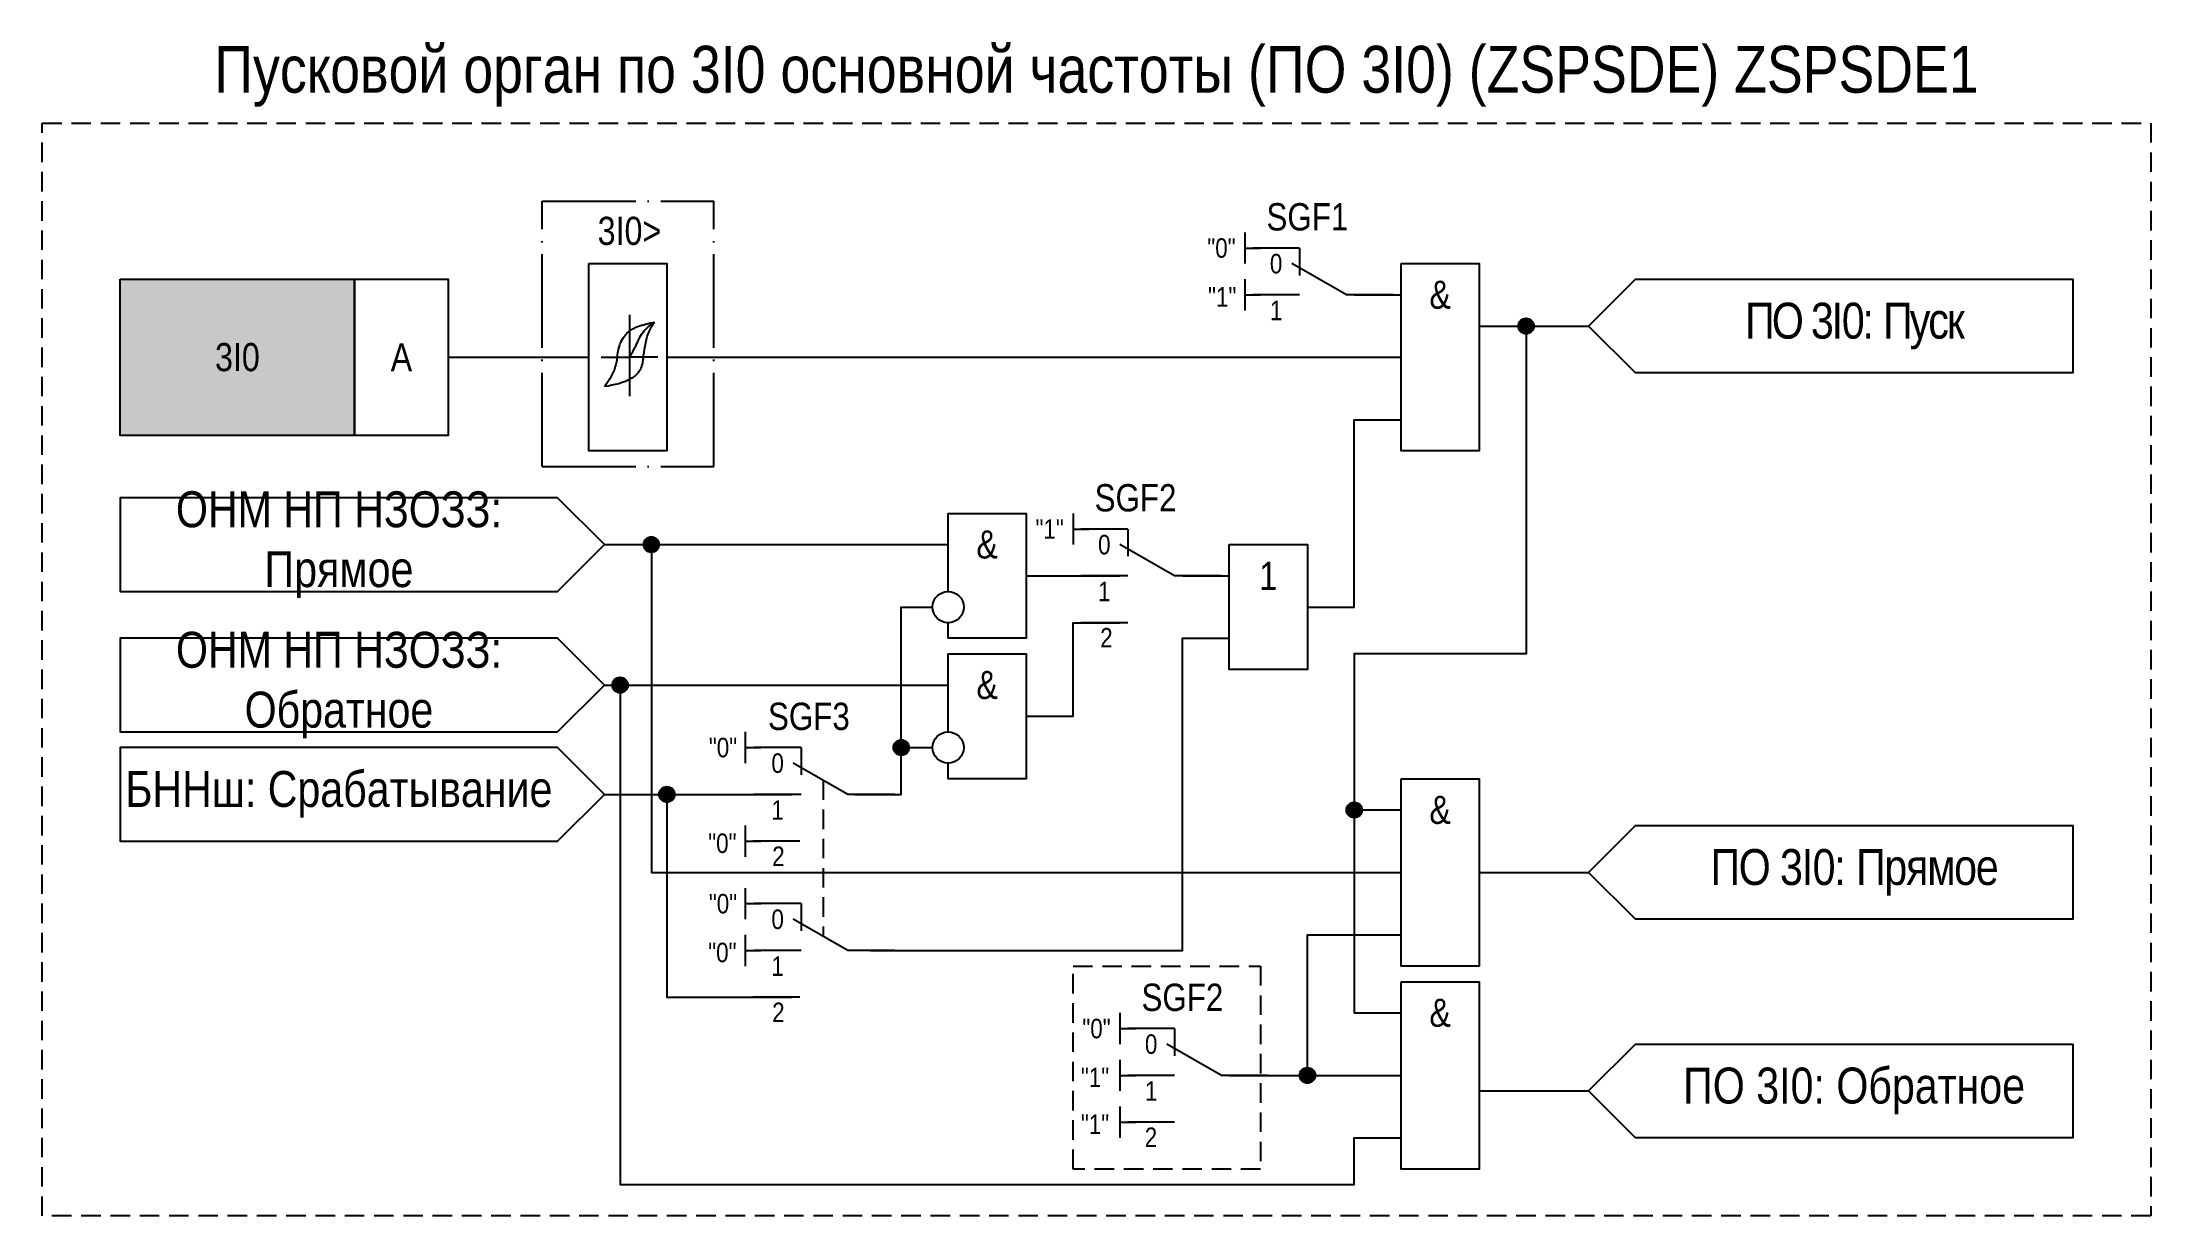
# Model space of a CAD drawing. Header units: millimetres. Extents: x -57 to 1465, y 0 to 506.
# Drawn here: x 294 to 429, y 405 to 480.2 of the extents above; entities that cross this region are included whole.
import ezdxf
from ezdxf.enums import TextEntityAlignment as Align

# ---------------------------------------------------------------- set-up
doc = ezdxf.new("R2010")
doc.units = ezdxf.units.MM
doc.linetypes.add('ACAD_ISO04W100', pattern=[30, 24, -3, 0, -3])
doc.linetypes.add('штриховая2', pattern=[0.375, 0.25, -0.125])
doc.layers.add('TEXT', color=7, linetype='Continuous', lineweight=25)
doc.layers.add('Основная', color=7, linetype='Continuous')
doc.styles.add('1.8_Gost_RD', font='ARIALN.TTF', dxfattribs={"height": 1.8})
doc.styles.add('2.5_Gost_RD', font='ARIALN.TTF', dxfattribs={"height": 2.5})
doc.styles.add('3.5_Gost_RD', font='ARIALN.TTF', dxfattribs={"height": 3.5})
doc.styles.add('Вывод', font='ARIALN.TTF', dxfattribs={"height": 2.5})
doc.styles.add('Компонент', font='ARIALN.TTF', dxfattribs={"height": 3.5})

msp = doc.modelspace()

# ---------------------------------------------------------------- texts
at = {"color": 30, "ltscale": 100, "insert": (361.5, 478), "char_height": 3, "width": 135, "attachment_point": 5, "style": '3.5_Gost_RD'}
msp.add_mtext('Пусковой орган по 3I0 основной частоты (ПО 3I0) (ZSPSDE) {\\C6;ZSPSDE1}', dxfattribs=at)
at = {"color": 7, "ltscale": 100, "insert": (326, 469), "char_height": 1.8, "attachment_point": 1, "style": '1.8_Gost_RD'}
msp.add_mtext_dynamic_manual_height_columns('\\pi3.56371;3I0>', width=11, gutter_width=17.5, heights=[0], dxfattribs=at)
at = {"ltscale": 100, "char_height": 1.25, "attachment_point": 1, "style": '3.5_Gost_RD'}
for s, insert in [('"1"', (368.6415, 464.4962)), ('2', (361.7353, 442.6607)), ('"0"', (336.6415, 429.4962)), ('2', (340.7353, 428.6607)), ('"0"', (336.6415, 422.4962)), ('2', (340.7353, 418.6607)), ('"1"', (360.5, 414.4962)), ('"1"', (360.5, 411.4962)), ('2', (364.5907, 410.6607))]:
    msp.add_mtext_dynamic_manual_height_columns(s, width=2, gutter_width=17.5, heights=[0], dxfattribs=dict(at, insert=insert))
at = {"ltscale": 100, "char_height": 1.8, "attachment_point": 5}
for s, insert, width, style in [('&', (383.5, 464), 5, '2.5_Gost_RD'), ('3I0', (306.5, 460), 15, '1.8_Gost_RD'), ('А', (317, 460), 6, '1.8_Gost_RD'), ('&', (354.5, 448), 5, '2.5_Gost_RD'), ('1', (372.5, 446), 5, '2.5_Gost_RD'), ('&', (354.5, 439), 5, '2.5_Gost_RD'), ('&', (383.5, 431), 5, '2.5_Gost_RD'), ('&', (383.5, 418), 5, '2.5_Gost_RD')]:
    msp.add_mtext(s, dxfattribs=dict(at, insert=insert, width=width, style=style))
at = {"layer": 'TEXT', "ltscale": 100, "char_height": 2.3, "width": 28, "attachment_point": 5, "style": '2.5_Gost_RD'}
for s, insert in [('{\\T0.9;ПО 3I0: Пуск}', (410, 462)), ('ОНМ НП НЗОЗЗ: Прямое', (313, 448)), ('ОНМ НП НЗОЗЗ: Обратное', (313, 439)), ('БННш: Срабатывание', (313, 432)), ('{\\T0.95;ПО 3I0: Прямое}', (410, 427)), ('ПО 3I0: Обратное', (410, 413))]:
    msp.add_mtext(s, dxfattribs=dict(at, insert=insert))

# ---------------------------------------------------------------- blocks, each defined once
blk = doc.blocks.new('*U70')
at = {"layer": 'Основная', "linetype": 'ACAD_ISO04W100', "ltscale": 0.25}
for p, q in [((0, 0), (11, 0)), ((0, -17), (0, 0)), ((11, -17), (11, 0)), ((0, -17), (11, -17))]:
    blk.add_line(p, q, dxfattribs=at)
at = {"layer": 'Основная', "style": 'Компонент'}
blk.add_attdef('ОУ', text='', height=3.5, dxfattribs=at).set_placement((11, 0), align=Align.MIDDLE_CENTER)
blk = doc.blocks.new('*U81')
at = {"layer": 'Основная', "ltscale": 0.35}
blk.add_line((6, 6), (6, 2.5), dxfattribs=at)
at = {"layer": 'Основная', "color": 0}
blk.add_line((0, 0), (7, 4), dxfattribs=at)
blk = doc.blocks.new('*U92')
at = {"layer": 'Основная', "color": 0}
for p, q in [((-3, 6), (-9, 6)), ((-3, 0), (-9, 0)), ((9, 0), (3, 0))]:
    blk.add_line(p, q, dxfattribs=at)
at = {"layer": 'Основная', "ltscale": 0.25, "xscale": -1}
blk.add_blockref('*U81', (3, 0), dxfattribs=at)
at = {"layer": 'Основная'}
for tag, height, style, p in [('ОУ', 3.5, 'Компонент', (-2, 10)), ('В1', 2.5, 'Вывод', (-13, 6)), ('В2', 2.5, 'Вывод', (-6, 4)), ('В3', 2.5, 'Вывод', (-6, -2))]:
    blk.add_attdef(tag, text='', height=height, dxfattribs=dict(at, style=style)).set_placement(p, align=Align.MIDDLE_CENTER)
blk = doc.blocks.new('*U95')
at = {"layer": 'Основная', "color": 0}
for p, q in [((-3, 6), (-9, 6)), ((-3, 0), (-9, 0)), ((9, 0), (3, 0))]:
    blk.add_line(p, q, dxfattribs=at)
at = {"layer": 'Основная', "ltscale": 0.25, "xscale": -1}
blk.add_blockref('*U81', (3, 0), dxfattribs=at)
at = {"layer": 'Основная'}
for tag, height, style, p in [('ОУ', 3.5, 'Компонент', (-2, 10)), ('В1', 2.5, 'Вывод', (-13, 6)), ('В2', 2.5, 'Вывод', (-6, 4)), ('В3', 2.5, 'Вывод', (-6, -2))]:
    blk.add_attdef(tag, text='', height=height, dxfattribs=dict(at, style=style)).set_placement(p, align=Align.MIDDLE_CENTER)
blk = doc.blocks.new('Точка')
at = {"ltscale": 100}
h = blk.add_hatch(color=256, dxfattribs=at)
h.dxf.hatch_style = 1
edge = h.paths.add_edge_path()
edge.add_arc((0, 0), 0.5, 0, 360)
blk.add_circle((0, 0), 0.5, dxfattribs=at)

# ---------------------------------------------------------------- hatches: boundary and pattern name
at = {"ltscale": 100, "true_color": 0xef8637}
h = msp.add_hatch(color=30, dxfattribs=at)
h.dxf.hatch_style = 1
h.paths.add_polyline_path([(299, 465), (314, 465), (314, 455), (299, 455)])

# ---------------------------------------------------------------- linework, layer by layer
at = {"ltscale": 100}
for p, q in [((371, 468), (371, 466)), ((371, 467), (372, 467)), ((371, 465), (371, 463)), ((371, 464), (372, 464)), ((360, 450), (360, 448)), ((360, 449), (361, 449)), ((363.5, 443), (360.5, 443)), ((339, 436), (339, 434)), ((339, 435), (340, 435)), ((339, 430), (339, 428)), ((339, 429), (340, 429)), ((342.5, 429), (339.5, 429)), ((339, 426), (339, 424)), ((339, 425), (340, 425)), ((339, 423), (339, 421)), ((339, 422), (340, 422)), ((342.5, 419), (339.5, 419)), ((363, 418), (363, 416)), ((363, 417), (364, 417)), ((363, 415), (363, 413)), ((363, 414), (364, 414)), ((363, 412), (363, 410)), ((363, 411), (364, 411)), ((366.5, 411), (363.5, 411))]:
    msp.add_line(p, q, dxfattribs=at)
msp.add_line((331.6, 462.72), (331.6, 457.52))
at = {"color": 7, "ltscale": 100}
for p in [(329.7865, 460.0009), (333.4163, 460.0028)]:
    msp.add_line(p, (331.6014, 460.0009), dxfattribs=at)
at = {"linetype": 'штриховая2', "ltscale": 5}
for points in [[(294, 475), (429, 475), (429, 405), (294, 405)], [(360, 421), (372, 421), (372, 408), (360, 408)]]:
    msp.add_lwpolyline(points, close=True, dxfattribs=at)
at = {"ltscale": 100}
for points in [[(329, 466), (334, 466), (334, 454), (329, 454)], [(381, 466), (386, 466), (386, 454), (381, 454)], [(299, 465), (314, 465), (314, 455), (299, 455)], [(314, 465), (320, 465), (320, 455), (314, 455)], [(370, 448), (375, 448), (375, 440), (370, 440)], [(381, 433), (386, 433), (386, 421), (381, 421)], [(381, 420), (386, 420), (386, 408), (381, 408)]]:
    msp.add_lwpolyline(points, close=True, dxfattribs=at)
for points in [[(393, 462), (396, 465), (424, 465), (424, 459), (396, 459), (393, 462)], [(378, 464), (381, 464)], [(386, 462), (389, 462), (389, 441), (378, 441), (378, 418), (381, 418)], [(386, 462), (389, 462), (389, 441), (378, 441), (378, 431), (381, 431)], [(386, 462), (393, 462)], [(320, 460), (329, 460)], [(334, 460), (381, 460)], [(375, 444), (378, 444), (378, 456), (381, 456)], [(330, 448), (327, 451), (299, 451), (299, 445), (327, 445), (330, 448)], [(352, 445), (352, 450), (357, 450), (357, 442), (352, 442), (352, 443)], [(330, 448), (352, 448)], [(330, 448), (333, 448), (333, 427), (381, 427)], [(357, 446), (363, 446)], [(367, 446), (370, 446)], [(346, 432), (349, 432), (349, 444), (351, 444)], [(357, 437), (360, 437), (360, 443), (363, 443)], [(330, 439), (327, 442), (299, 442), (299, 436), (327, 436), (330, 439)], [(347, 422), (367, 422), (367, 442), (370, 442)], [(352, 436), (352, 441), (357, 441), (357, 433), (352, 433), (352, 434)], [(330, 439), (331, 439), (331, 407), (378, 407), (378, 410), (381, 410)], [(330, 439), (352, 439)], [(330, 432), (327, 435), (299, 435), (299, 429), (327, 429), (330, 432)], [(346, 432), (349, 432), (349, 435), (351, 435)], [(330, 432), (342, 432)], [(330, 432), (334, 432), (334, 419), (342, 419)], [(393, 427), (396, 430), (424, 430), (424, 424), (396, 424), (393, 427)], [(386, 427), (393, 427)], [(371, 414), (375, 414), (375, 423), (381, 423)], [(393, 413), (396, 416), (424, 416), (424, 410), (396, 410), (393, 413)], [(370, 414), (381, 414)], [(386, 413), (393, 413)]]:
    msp.add_lwpolyline(points, dxfattribs=at)
at = {"linetype": 'штриховая2', "ltscale": 5}
msp.add_lwpolyline([(344, 432.9065), (344, 422.9065)], dxfattribs=at)
at = {"ltscale": 100}
for centre in [(352, 444), (352, 435)]:
    msp.add_circle(centre, 1, dxfattribs=at)
for points in [[(330.8, 459.92), (330.9527, 460.7081), (331.4415, 461.5439), (333.2, 462.257)], [(331.6014, 460.0009), (332, 460.72), (332.4669, 461.5973), (333.2, 462.257)], [(332.4795, 459.92), (332.6, 460.7081), (332.8118, 461.5439), (333.2, 462.257)], [(330.8, 459.92), (330.6, 459.1319), (330, 458.12)], [(332.4795, 459.92), (332.2473, 459.1319), (331.7586, 458.6696), (330, 458.12)]]:
    msp.add_spline(points, degree=3)

# ---------------------------------------------------------------- block references
for p in [(389, 462), (333, 448), (331, 439), (349, 435), (334, 432), (378, 431), (375, 414)]:
    msp.add_blockref('Точка', p, dxfattribs=at)
at = {"layer": 'Основная', "ltscale": 0.25}
msp.add_blockref('*U70', (326, 470), dxfattribs=at)
at = {"layer": 'Основная', "ltscale": 0.25, "xscale": 0.5, "yscale": 0.5, "zscale": 0.5}
for name, p, values in [('*U92', (376, 464), {'ОУ': 'SGF1', 'В1': '"0"', 'В2': '0', 'В3': '1'}), ('*U92', (365, 446), {'ОУ': 'SGF2', 'В1': '"1"', 'В2': '0', 'В3': '1'}), ('*U95', (344.0863, 432), {'ОУ': 'SGF3', 'В1': '"0"', 'В2': '0', 'В3': '1'}), ('*U92', (368, 414), {'ОУ': 'SGF2', 'В1': '"0"', 'В2': '0', 'В3': '1'})]:
    msp.add_blockref(name, p, dxfattribs=at).add_auto_attribs(values)
at = {"layer": 'Основная', "ltscale": 0.25}
ref = msp.add_blockref('*U95', (344.0863, 422), dxfattribs=dict(at, xscale=0.5, yscale=0.5, zscale=0.5))
ref.add_attrib('В1', '"0"', dxfattribs={"height": 1.25, "style": 'Вывод'}).set_placement((337.5863, 425), align=Align.MIDDLE_CENTER)
ref.add_attrib('В2', '0', dxfattribs={"height": 1.25, "style": 'Вывод'}).set_placement((341.0863, 424), align=Align.MIDDLE_CENTER)
ref.add_attrib('В3', '1', dxfattribs={"height": 1.25, "style": 'Вывод'}).set_placement((341.0863, 421), align=Align.MIDDLE_CENTER)

msp.set_redraw_order([(e.dxf.handle, doc.entitydb.next_handle()) for e in msp.query("TEXT MTEXT ATTDEF DIMENSION ARC_DIMENSION")])  # texts and dimensions are drawn at this point

doc.saveas('drawing.dxf')
